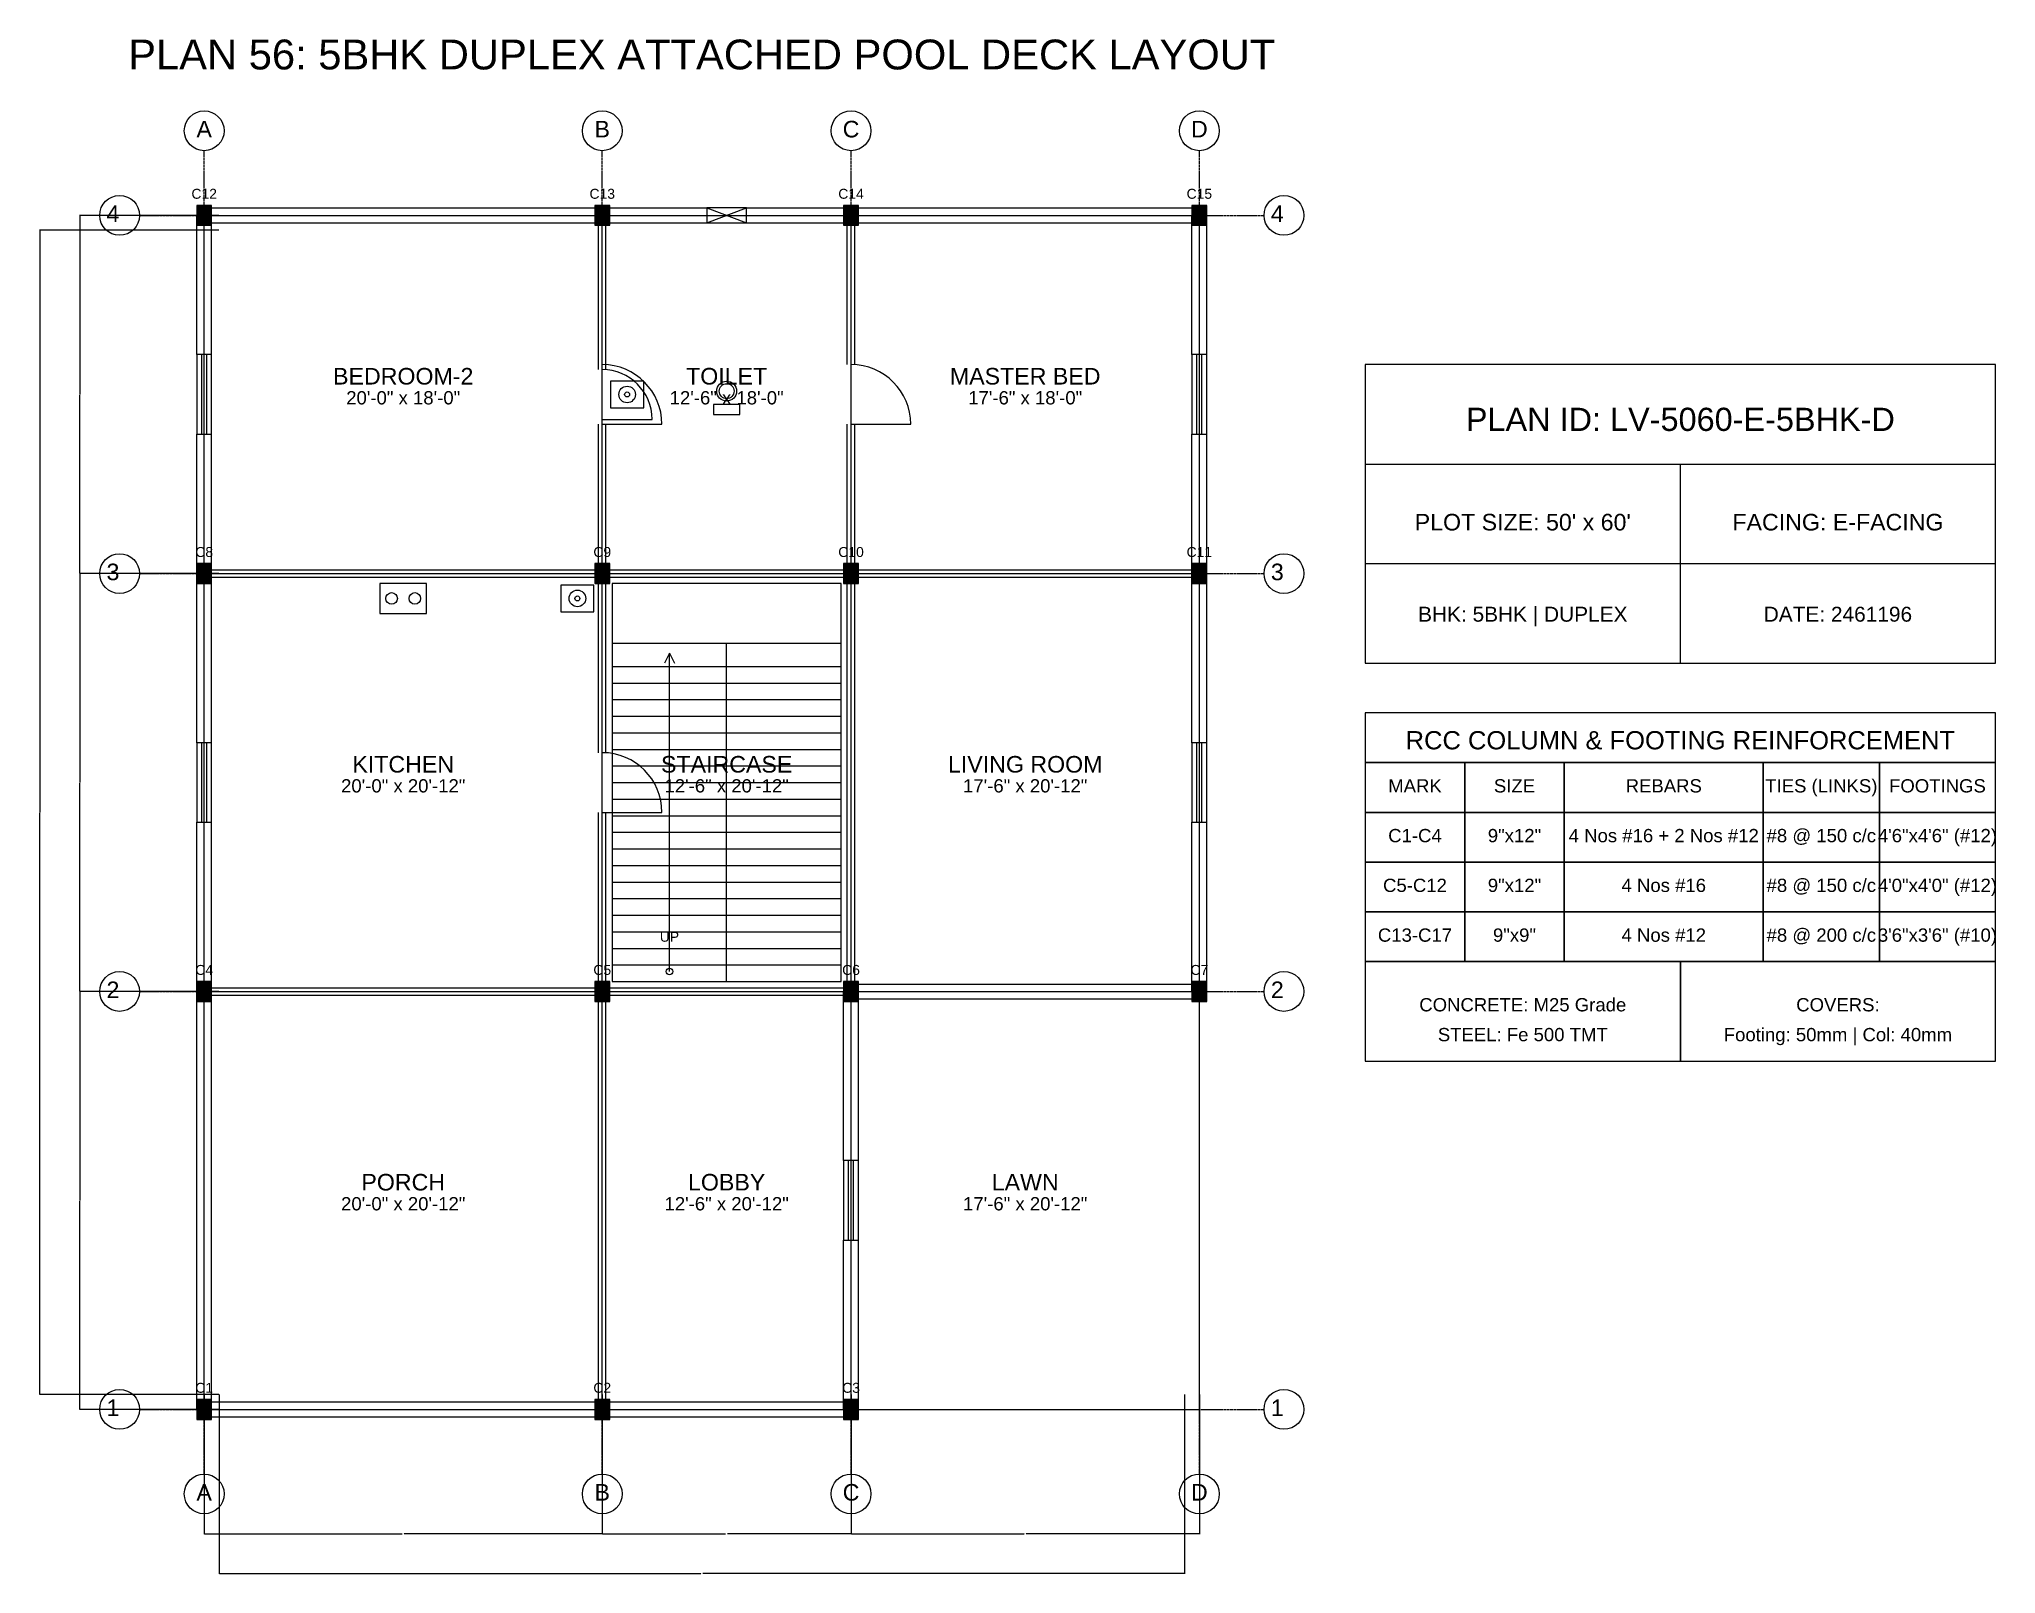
# Model space of a CAD drawing. Header units: inches. Extents: x -134 to 23580, y -99 to 23207.
# Drawn here: x 12400 to 13580, y 12401 to 13326 of the extents above; entities that cross this region are included whole.
import ezdxf
from ezdxf.enums import TextEntityAlignment as Align

# ---------------------------------------------------------------- set-up
doc = ezdxf.new("R2010")
doc.units = ezdxf.units.IN
doc.header["$MEASUREMENT"] = 0
doc.linetypes.add('CENTER', pattern=[2, 1.25, -0.25, 0.25, -0.25])
for name, color, linetype in [('A-COL-HATCH', 251, 'Continuous'), ('A-COLUMN', 1, 'Continuous'), ('A-DIM', 5, 'Continuous'), ('A-DOOR', 30, 'Continuous'), ('A-FIXTURE', 8, 'Continuous'), ('A-STAIR', 6, 'Continuous'), ('A-TEXT', 2, 'Continuous'), ('A-WALL-EXT', 7, 'Continuous'), ('A-WALL-INT', 9, 'Continuous'), ('A-WINDOW', 4, 'Continuous'), ('S-BEAM-FRAMING', 2, 'Continuous'), ('S-BUBBLE', 4, 'Continuous'), ('S-GRID-CENTER', 8, 'CENTER'), ('S-TABLE', 7, 'Continuous'), ('S-TEXT', 3, 'Continuous')]:
    doc.layers.add(name, color=color, linetype=linetype)
doc.styles.get("Standard").update_dxf_attribs({"font": 'arial.ttf'})
doc.dimstyles.get("Standard").update_dxf_attribs({"dimtxt": 0.18, "dimasz": 0.18, "dimexe": 0.18, "dimexo": 0.0625, "dimgap": 0.09, "dimtad": 0, "dimtih": 1, "dimtoh": 1, "dimdec": 4, "dimzin": 0, "dimdsep": 46, "dimtxsty": 'Standard', "dimcen": 0.09, "dimadec": 0, "dimazin": 0, "dimtfac": 1, "dimtdec": 4, "dimtofl": 0, "dimtmove": 0, "dimatfit": 3, "dimfxl": 1, "dimtolj": 1, "dimtzin": 0, "dimarcsym": 0})

msp = doc.modelspace()

# ---------------------------------------------------------------- texts
at = {"layer": 'A-TEXT'}
for s, height, p in [('PLAN 56: 5BHK DUPLEX ATTACHED POOL DECK LAYOUT', 18, (12800, 13308)), ('C12', 6, (12500, 13230)), ('C13', 6, (12740, 13230)), ('C14', 6, (12890, 13230)), ('C15', 6, (13100, 13230)), ('BEDROOM-2', 10, (12620, 13118)), ('TOILET', 10, (12815, 13118)), ('MASTER BED', 10, (12995, 13118)), ('20\'-0" x 18\'-0"', 8, (12620, 13106)), ('12\'-6" x 18\'-0"', 8, (12815, 13106)), ('17\'-6" x 18\'-0"', 8, (12995, 13106)), ('PLAN ID: LV-5060-E-5BHK-D', 14, (13390, 13090)), ("PLOT SIZE: 50' x 60'", 10, (13295, 13030)), ('FACING: E-FACING', 10, (13485, 13030)), ('C8', 6, (12500, 13014)), ('C9', 6, (12740, 13014)), ('C10', 6, (12890, 13014)), ('C11', 6, (13100, 13014)), ('BHK: 5BHK | DUPLEX', 9, (13295, 12975)), ('DATE: 2461196', 9, (13485, 12975)), ('KITCHEN', 10, (12620, 12884)), ('STAIRCASE', 10, (12815, 12884)), ('LIVING ROOM', 10, (12995, 12884)), ('20\'-0" x 20\'-12"', 8, (12620, 12872)), ('12\'-6" x 20\'-12"', 8, (12815, 12872)), ('17\'-6" x 20\'-12"', 8, (12995, 12872)), ('UP', 6, (12780.5, 12782)), ('C4', 6, (12500, 12762)), ('C5', 6, (12740, 12762)), ('C6', 6, (12890, 12762)), ('C7', 6, (13100, 12762)), ('PORCH', 10, (12620, 12632)), ('LOBBY', 10, (12815, 12632)), ('LAWN', 10, (12995, 12632)), ('20\'-0" x 20\'-12"', 8, (12620, 12620)), ('12\'-6" x 20\'-12"', 8, (12815, 12620)), ('17\'-6" x 20\'-12"', 8, (12995, 12620)), ('C1', 6, (12500, 12510)), ('C2', 6, (12740, 12510)), ('C3', 6, (12890, 12510))]:
    msp.add_text(s, height=height, dxfattribs=at).set_placement(p, align=Align.CENTER)
at = {"layer": 'S-TEXT'}
for s, height, p in [('A', 10, (12500, 13267)), ('B', 10, (12740, 13267)), ('C', 10, (12890, 13267)), ('D', 10, (13100, 13267)), ('4', 10, (12445, 13216)), ('4', 10, (13147, 13216)), ('3', 10, (12445, 13000)), ('3', 10, (13147, 13000)), ('RCC COLUMN & FOOTING REINFORCEMENT', 11, (13390, 12898)), ('MARK', 8, (13230, 12872)), ('SIZE', 8, (13290, 12872)), ('REBARS', 8, (13380, 12872)), ('TIES (LINKS)', 8, (13475, 12872)), ('FOOTINGS', 8, (13545, 12872)), ('C1-C4', 8, (13230, 12842)), ('9"x12"', 8, (13290, 12842)), ('4 Nos #16 + 2 Nos #12', 8, (13380, 12842)), ('#8 @ 150 c/c', 8, (13475, 12842)), ('4\'6"x4\'6" (#12)', 8, (13545, 12842)), ('C5-C12', 8, (13230, 12812)), ('9"x12"', 8, (13290, 12812)), ('4 Nos #16', 8, (13380, 12812)), ('#8 @ 150 c/c', 8, (13475, 12812)), ('4\'0"x4\'0" (#12)', 8, (13545, 12812)), ('C13-C17', 8, (13230, 12782)), ('9"x9"', 8, (13290, 12782)), ('4 Nos #12', 8, (13380, 12782)), ('#8 @ 200 c/c', 8, (13475, 12782)), ('3\'6"x3\'6" (#10)', 8, (13545, 12782)), ('2', 10, (12445, 12748)), ('2', 10, (13147, 12748)), ('CONCRETE: M25 Grade', 8, (13295, 12740)), ('COVERS:', 8, (13485, 12740)), ('STEEL: Fe 500 TMT', 8, (13295, 12722)), ('Footing: 50mm | Col: 40mm', 8, (13485, 12722)), ('1', 10, (12445, 12496)), ('1', 10, (13147, 12496)), ('A', 10, (12500, 12445)), ('B', 10, (12740, 12445)), ('C', 10, (12890, 12445)), ('D', 10, (13100, 12445))]:
    msp.add_text(s, height=height, dxfattribs=at).set_placement(p, align=Align.CENTER)

# ---------------------------------------------------------------- blocks, each defined once
blk = doc.blocks.new('*D496')
at = {"layer": 'A-DIM', "color": 0, "lineweight": -2, "transparency": 16777216}
for p, q in [((12500, 12508.9), (12500, 12424.8)), ((12740, 12508.9), (12740, 12424.8)), ((12500.2, 12425), (12619.4, 12425)), ((12739.8, 12425), (12620.6, 12425))]:
    blk.add_line(p, q, dxfattribs=at)
at = {"layer": 'A-DIM', "color": 0, "transparency": 16777216}
for points in [[(12500.2, 12425), (12500.2, 12425), (12500, 12425)], [(12739.8, 12425), (12739.8, 12425), (12740, 12425)]]:
    blk.add_solid(points, dxfattribs=at)
at = {"layer": 'Defpoints', "color": 0, "transparency": 16777216}
for p in [(12500, 12509), (12740, 12509), (12740, 12425)]:
    blk.add_point(p, dxfattribs=at)
at = {"layer": 'A-DIM', "color": 0, "transparency": 16777216, "insert": (12620, 12425), "char_height": 0.18, "attachment_point": 5}
blk.add_mtext('\\A1;240.0000', dxfattribs=at)
blk = doc.blocks.new('*D497')
at = {"layer": 'A-DIM', "color": 0, "lineweight": -2, "transparency": 16777216}
for p, q in [((12740, 12508.9), (12740, 12424.8)), ((12890, 12508.9), (12890, 12424.8)), ((12740.2, 12425), (12814.4, 12425)), ((12889.8, 12425), (12815.6, 12425))]:
    blk.add_line(p, q, dxfattribs=at)
at = {"layer": 'A-DIM', "color": 0, "transparency": 16777216}
for points in [[(12740.2, 12425), (12740.2, 12425), (12740, 12425)], [(12889.8, 12425), (12889.8, 12425), (12890, 12425)]]:
    blk.add_solid(points, dxfattribs=at)
at = {"layer": 'Defpoints', "color": 0, "transparency": 16777216}
for p in [(12740, 12509), (12890, 12509), (12890, 12425)]:
    blk.add_point(p, dxfattribs=at)
at = {"layer": 'A-DIM', "color": 0, "transparency": 16777216, "insert": (12815, 12425), "char_height": 0.18, "attachment_point": 5}
blk.add_mtext('\\A1;150.0000', dxfattribs=at)
blk = doc.blocks.new('*D498')
at = {"layer": 'A-DIM', "color": 0, "lineweight": -2, "transparency": 16777216}
for p, q in [((12890, 12508.9), (12890, 12424.8)), ((13100, 12508.9), (13100, 12424.8)), ((12890.2, 12425), (12994.4, 12425)), ((13099.8, 12425), (12995.6, 12425))]:
    blk.add_line(p, q, dxfattribs=at)
at = {"layer": 'A-DIM', "color": 0, "transparency": 16777216}
for points in [[(12890.2, 12425), (12890.2, 12425), (12890, 12425)], [(13099.8, 12425), (13099.8, 12425), (13100, 12425)]]:
    blk.add_solid(points, dxfattribs=at)
at = {"layer": 'Defpoints', "color": 0, "transparency": 16777216}
for p in [(12890, 12509), (13100, 12509), (13100, 12425)]:
    blk.add_point(p, dxfattribs=at)
at = {"layer": 'A-DIM', "color": 0, "transparency": 16777216, "insert": (12995, 12425), "char_height": 0.18, "attachment_point": 5}
blk.add_mtext('\\A1;210.0000', dxfattribs=at)
blk = doc.blocks.new('*D499')
at = {"layer": 'A-DIM', "color": 0, "lineweight": -2, "transparency": 16777216}
for p, q in [((12509, 12508.9), (12509, 12400.8)), ((13091, 12508.9), (13091, 12400.8)), ((12509.2, 12401), (12799.4, 12401)), ((13090.8, 12401), (12800.6, 12401))]:
    blk.add_line(p, q, dxfattribs=at)
at = {"layer": 'A-DIM', "color": 0, "transparency": 16777216}
for points in [[(12509.2, 12401), (12509.2, 12401), (12509, 12401)], [(13090.8, 12401), (13090.8, 12401), (13091, 12401)]]:
    blk.add_solid(points, dxfattribs=at)
at = {"layer": 'Defpoints', "color": 0, "transparency": 16777216}
for p in [(12509, 12509), (13091, 12509), (13091, 12401)]:
    blk.add_point(p, dxfattribs=at)
at = {"layer": 'A-DIM', "color": 0, "transparency": 16777216, "insert": (12800, 12401), "char_height": 0.18, "attachment_point": 5}
blk.add_mtext('\\A1;582.0000', dxfattribs=at)
blk = doc.blocks.new('*D500')
at = {"layer": 'A-DIM', "color": 0, "lineweight": -2, "transparency": 16777216}
for p, q in [((12508.9, 12752), (12424.8, 12752)), ((12425, 12751.8), (12425, 12626.2)), ((12425, 12500.2), (12425, 12625.8)), ((12508.9, 12500), (12424.8, 12500))]:
    blk.add_line(p, q, dxfattribs=at)
at = {"layer": 'A-DIM', "color": 0, "transparency": 16777216}
for points in [[(12425, 12751.8), (12425, 12751.8), (12425, 12752)], [(12425, 12500.2), (12425, 12500.2), (12425, 12500)]]:
    blk.add_solid(points, dxfattribs=at)
at = {"layer": 'Defpoints', "color": 0, "transparency": 16777216}
for p in [(12425, 12752), (12509, 12752), (12509, 12500)]:
    blk.add_point(p, dxfattribs=at)
at = {"layer": 'A-DIM', "color": 0, "transparency": 16777216, "insert": (12425, 12626), "char_height": 0.18, "attachment_point": 5}
blk.add_mtext('\\A1;252.0000', dxfattribs=at)
blk = doc.blocks.new('*D501')
at = {"layer": 'A-DIM', "color": 0, "lineweight": -2, "transparency": 16777216}
for p, q in [((12508.9, 13004), (12424.8, 13004)), ((12425, 13003.8), (12425, 12878.2)), ((12425, 12752.2), (12425, 12877.8)), ((12508.9, 12752), (12424.8, 12752))]:
    blk.add_line(p, q, dxfattribs=at)
at = {"layer": 'A-DIM', "color": 0, "transparency": 16777216}
for points in [[(12425, 13003.8), (12425, 13003.8), (12425, 13004)], [(12425, 12752.2), (12425, 12752.2), (12425, 12752)]]:
    blk.add_solid(points, dxfattribs=at)
at = {"layer": 'Defpoints', "color": 0, "transparency": 16777216}
for p in [(12425, 13004), (12509, 13004), (12509, 12752)]:
    blk.add_point(p, dxfattribs=at)
at = {"layer": 'A-DIM', "color": 0, "transparency": 16777216, "insert": (12425, 12878), "char_height": 0.18, "attachment_point": 5}
blk.add_mtext('\\A1;252.0000', dxfattribs=at)
blk = doc.blocks.new('*D502')
at = {"layer": 'A-DIM', "color": 0, "lineweight": -2, "transparency": 16777216}
for p, q in [((12508.9, 13220), (12424.8, 13220)), ((12425, 13219.8), (12425, 13112.2)), ((12425, 13004.2), (12425, 13111.8)), ((12508.9, 13004), (12424.8, 13004))]:
    blk.add_line(p, q, dxfattribs=at)
at = {"layer": 'A-DIM', "color": 0, "transparency": 16777216}
for points in [[(12425, 13219.8), (12425, 13219.8), (12425, 13220)], [(12425, 13004.2), (12425, 13004.2), (12425, 13004)]]:
    blk.add_solid(points, dxfattribs=at)
at = {"layer": 'Defpoints', "color": 0, "transparency": 16777216}
for p in [(12425, 13220), (12509, 13220), (12509, 13004)]:
    blk.add_point(p, dxfattribs=at)
at = {"layer": 'A-DIM', "color": 0, "transparency": 16777216, "insert": (12425, 13112), "char_height": 0.18, "attachment_point": 5}
blk.add_mtext('\\A1;216.0000', dxfattribs=at)
blk = doc.blocks.new('*D503')
at = {"layer": 'A-DIM', "color": 0, "lineweight": -2, "transparency": 16777216}
for p, q in [((12508.9, 13211), (12400.8, 13211)), ((12401, 13210.8), (12401, 12860.2)), ((12401, 12509.2), (12401, 12859.8)), ((12508.9, 12509), (12400.8, 12509))]:
    blk.add_line(p, q, dxfattribs=at)
at = {"layer": 'A-DIM', "color": 0, "transparency": 16777216}
for points in [[(12401, 13210.8), (12401, 13210.8), (12401, 13211)], [(12401, 12509.2), (12401, 12509.2), (12401, 12509)]]:
    blk.add_solid(points, dxfattribs=at)
at = {"layer": 'Defpoints', "color": 0, "transparency": 16777216}
for p in [(12401, 13211), (12509, 13211), (12509, 12509)]:
    blk.add_point(p, dxfattribs=at)
at = {"layer": 'A-DIM', "color": 0, "transparency": 16777216, "insert": (12401, 12860), "char_height": 0.18, "attachment_point": 5}
blk.add_mtext('\\A1;702.0000', dxfattribs=at)

# ---------------------------------------------------------------- dimensions: what is measured, and where the dimension line sits
at = {"layer": 'A-DIM'}
for base, p1, p2, picture, middle in [((12425, 13220), (12509, 13004), (12509, 13220), '*D502', (12425, 13112)), ((12401, 13211), (12509, 12509), (12509, 13211), '*D503', (12401, 12860)), ((12425, 13004), (12509, 12752), (12509, 13004), '*D501', (12425, 12878)), ((12425, 12752), (12509, 12500), (12509, 12752), '*D500', (12425, 12626))]:
    dim = msp.add_linear_dim(base=base, p1=p1, p2=p2, angle=90, dimstyle='Standard', dxfattribs=at)
    dim.commit()
    dim.dimension.update_dxf_attribs({"geometry": picture, "text_midpoint": middle})
for base, p1, p2, picture, middle in [((12740, 12425), (12500, 12509), (12740, 12509), '*D496', (12620, 12425)), ((13091, 12401), (12509, 12509), (13091, 12509), '*D499', (12800, 12401)), ((12890, 12425), (12740, 12509), (12890, 12509), '*D497', (12815, 12425)), ((13100, 12425), (12890, 12509), (13100, 12509), '*D498', (12995, 12425))]:
    dim = msp.add_linear_dim(base=base, p1=p1, p2=p2, dimstyle='Standard', dxfattribs=at)
    dim.commit()
    dim.dimension.update_dxf_attribs({"geometry": picture, "text_midpoint": middle})

# ---------------------------------------------------------------- linework, layer by layer
at = {"layer": 'A-COL-HATCH'}
for points in [[(12495.5, 13214), (12504.5, 13214), (12495.5, 13226), (12504.5, 13226)], [(12735.5, 13214), (12744.5, 13214), (12735.5, 13226), (12744.5, 13226)], [(12885.5, 13214), (12894.5, 13214), (12885.5, 13226), (12894.5, 13226)], [(13095.5, 13214), (13104.5, 13214), (13095.5, 13226), (13104.5, 13226)], [(12495.5, 12998), (12504.5, 12998), (12495.5, 13010), (12504.5, 13010)], [(12735.5, 12998), (12744.5, 12998), (12735.5, 13010), (12744.5, 13010)], [(12885.5, 12998), (12894.5, 12998), (12885.5, 13010), (12894.5, 13010)], [(13095.5, 12998), (13104.5, 12998), (13095.5, 13010), (13104.5, 13010)], [(12495.5, 12746), (12504.5, 12746), (12495.5, 12758), (12504.5, 12758)], [(12735.5, 12746), (12744.5, 12746), (12735.5, 12758), (12744.5, 12758)], [(12885.5, 12746), (12894.5, 12746), (12885.5, 12758), (12894.5, 12758)], [(13095.5, 12746), (13104.5, 12746), (13095.5, 12758), (13104.5, 12758)], [(12495.5, 12494), (12504.5, 12494), (12495.5, 12506), (12504.5, 12506)], [(12735.5, 12494), (12744.5, 12494), (12735.5, 12506), (12744.5, 12506)], [(12885.5, 12494), (12894.5, 12494), (12885.5, 12506), (12894.5, 12506)]]:
    msp.add_solid(points, dxfattribs=at)
at = {"layer": 'A-COLUMN'}
for points in [[(12495.5, 13214), (12504.5, 13214), (12504.5, 13226), (12495.5, 13226)], [(12735.5, 13214), (12744.5, 13214), (12744.5, 13226), (12735.5, 13226)], [(12885.5, 13214), (12894.5, 13214), (12894.5, 13226), (12885.5, 13226)], [(13095.5, 13214), (13104.5, 13214), (13104.5, 13226), (13095.5, 13226)], [(12495.5, 12998), (12504.5, 12998), (12504.5, 13010), (12495.5, 13010)], [(12735.5, 12998), (12744.5, 12998), (12744.5, 13010), (12735.5, 13010)], [(12885.5, 12998), (12894.5, 12998), (12894.5, 13010), (12885.5, 13010)], [(13095.5, 12998), (13104.5, 12998), (13104.5, 13010), (13095.5, 13010)], [(12495.5, 12746), (12504.5, 12746), (12504.5, 12758), (12495.5, 12758)], [(12735.5, 12746), (12744.5, 12746), (12744.5, 12758), (12735.5, 12758)], [(12885.5, 12746), (12894.5, 12746), (12894.5, 12758), (12885.5, 12758)], [(13095.5, 12746), (13104.5, 12746), (13104.5, 12758), (13095.5, 12758)], [(12495.5, 12494), (12504.5, 12494), (12504.5, 12506), (12495.5, 12506)], [(12735.5, 12494), (12744.5, 12494), (12744.5, 12506), (12735.5, 12506)], [(12885.5, 12494), (12894.5, 12494), (12894.5, 12506), (12885.5, 12506)]]:
    msp.add_lwpolyline(points, close=True, dxfattribs=at)
at = {"layer": 'A-DOOR'}
for p, q in [((12740, 13097), (12770, 13097)), ((12740, 13094), (12776, 13094)), ((12890, 13094), (12926, 13094)), ((12740, 12860), (12776, 12860))]:
    msp.add_line(p, q, dxfattribs=at)
for centre, radius in [((12740, 13094), 36), ((12740, 13097), 30), ((12890, 13094), 36), ((12740, 12860), 36)]:
    msp.add_arc(centre, radius, 0, 90, dxfattribs=at)
at = {"layer": 'A-FIXTURE'}
for points in [[(12745, 13104), (12765, 13104), (12765, 13120), (12745, 13120)], [(12807, 13100), (12823, 13100), (12823, 13106), (12807, 13106)], [(12606, 12980), (12634, 12980), (12634, 12998), (12606, 12998)], [(12715, 12981), (12735, 12981), (12735, 12997), (12715, 12997)]]:
    msp.add_lwpolyline(points, close=True, dxfattribs=at)
for centre, radius in [((12815, 13114), 6), ((12755, 13112), 5), ((12755, 13112), 1.5), ((12815, 13114), 4.5), ((12613, 12989), 3.5), ((12627, 12989), 3.5), ((12725, 12989), 5), ((12725, 12989), 1.5)]:
    msp.add_circle(centre, radius, dxfattribs=at)
at = {"layer": 'A-STAIR'}
for p, q in [((12746, 12962), (12884, 12962)), ((12780.5, 12956), (12777.5, 12950)), ((12780.5, 12764), (12780.5, 12956)), ((12780.5, 12956), (12783.5, 12950)), ((12815, 12758), (12815, 12962)), ((12746, 12948), (12815, 12948)), ((12815, 12948), (12884, 12948)), ((12746, 12938), (12815, 12938)), ((12815, 12938), (12884, 12938)), ((12746, 12928), (12815, 12928)), ((12815, 12928), (12884, 12928)), ((12746, 12918), (12815, 12918)), ((12746, 12908), (12815, 12908)), ((12815, 12918), (12884, 12918)), ((12815, 12908), (12884, 12908)), ((12746, 12898), (12815, 12898)), ((12815, 12898), (12884, 12898)), ((12746, 12888), (12815, 12888)), ((12815, 12888), (12884, 12888)), ((12746, 12878), (12815, 12878)), ((12815, 12878), (12884, 12878)), ((12746, 12868), (12815, 12868)), ((12815, 12868), (12884, 12868)), ((12746, 12858), (12815, 12858)), ((12746, 12848), (12815, 12848)), ((12815, 12858), (12884, 12858)), ((12815, 12848), (12884, 12848)), ((12746, 12838), (12815, 12838)), ((12815, 12838), (12884, 12838)), ((12746, 12828), (12815, 12828)), ((12815, 12828), (12884, 12828)), ((12746, 12818), (12815, 12818)), ((12815, 12818), (12884, 12818)), ((12746, 12808), (12815, 12808)), ((12815, 12808), (12884, 12808)), ((12746, 12798), (12815, 12798)), ((12815, 12798), (12884, 12798)), ((12746, 12788), (12815, 12788)), ((12746, 12778), (12815, 12778)), ((12815, 12788), (12884, 12788)), ((12815, 12778), (12884, 12778)), ((12746, 12768), (12815, 12768)), ((12815, 12768), (12884, 12768))]:
    msp.add_line(p, q, dxfattribs=at)
msp.add_lwpolyline([(12746, 12758), (12884, 12758), (12884, 12998), (12746, 12998)], close=True, dxfattribs=at)
msp.add_circle((12780.5, 12764), 2, dxfattribs=at)
at = {"layer": 'A-WALL-EXT'}
for p, q in [((12495.5, 13136), (12495.5, 13220)), ((12500, 13224.5), (12740, 13224.5)), ((12500, 13215.5), (12740, 13215.5)), ((12504.5, 13136), (12504.5, 13220)), ((12740, 13224.5), (12803, 13224.5)), ((12740, 13215.5), (12803, 13215.5)), ((12827, 13224.5), (12890, 13224.5)), ((12827, 13215.5), (12890, 13215.5)), ((12890, 13224.5), (13100, 13224.5)), ((12890, 13215.5), (13100, 13215.5)), ((13095.5, 13136), (13095.5, 13220)), ((13104.5, 13136), (13104.5, 13220)), ((12495.5, 13004), (12495.5, 13088)), ((12504.5, 13004), (12504.5, 13088)), ((13095.5, 13004), (13095.5, 13088)), ((13104.5, 13004), (13104.5, 13088)), ((13200, 13070), (13580, 13070)), ((13390, 12950), (13390, 13070)), ((12495.5, 12902), (12495.5, 13004)), ((12504.5, 12902), (12504.5, 13004)), ((13095.5, 12902), (13095.5, 13004)), ((13104.5, 12902), (13104.5, 13004)), ((13200, 13010), (13580, 13010)), ((12495.5, 12752), (12495.5, 12854)), ((12504.5, 12752), (12504.5, 12854)), ((13095.5, 12752), (13095.5, 12854)), ((13104.5, 12752), (13104.5, 12854)), ((12890, 12756.5), (13100, 12756.5)), ((12495.5, 12500), (12495.5, 12752)), ((12504.5, 12500), (12504.5, 12752)), ((12885.5, 12650), (12885.5, 12752)), ((12890, 12747.5), (13100, 12747.5)), ((12894.5, 12650), (12894.5, 12752)), ((12885.5, 12500), (12885.5, 12602)), ((12894.5, 12500), (12894.5, 12602)), ((12500, 12504.5), (12740, 12504.5)), ((12500, 12495.5), (12740, 12495.5)), ((12740, 12504.5), (12890, 12504.5)), ((12740, 12495.5), (12890, 12495.5))]:
    msp.add_line(p, q, dxfattribs=at)
msp.add_lwpolyline([(13200, 12950), (13580, 12950), (13580, 13130), (13200, 13130)], close=True, dxfattribs=at)
at = {"layer": 'A-WALL-INT'}
for p, q in [((12737.75, 13127), (12737.75, 13220)), ((12742.25, 13127), (12742.25, 13220)), ((12887.75, 13130), (12887.75, 13220)), ((12892.25, 13130), (12892.25, 13220)), ((12737.75, 13004), (12737.75, 13094)), ((12742.25, 13004), (12742.25, 13094)), ((12887.75, 13004), (12887.75, 13094)), ((12892.25, 13004), (12892.25, 13094)), ((12500, 13006.25), (12740, 13006.25)), ((12500, 13001.75), (12740, 13001.75)), ((12737.75, 12896), (12737.75, 13004)), ((12740, 13006.25), (12890, 13006.25)), ((12740, 13001.75), (12890, 13001.75)), ((12742.25, 12896), (12742.25, 13004)), ((12887.75, 12752), (12887.75, 13004)), ((12890, 13006.25), (13100, 13006.25)), ((12890, 13001.75), (13100, 13001.75)), ((12892.25, 12752), (12892.25, 13004)), ((12737.75, 12752), (12737.75, 12860)), ((12742.25, 12752), (12742.25, 12860)), ((12500, 12754.25), (12740, 12754.25)), ((12740, 12754.25), (12890, 12754.25)), ((12500, 12749.75), (12740, 12749.75)), ((12737.75, 12500), (12737.75, 12752)), ((12740, 12749.75), (12890, 12749.75)), ((12742.25, 12500), (12742.25, 12752))]:
    msp.add_line(p, q, dxfattribs=at)
at = {"layer": 'A-WINDOW'}
for p, q in [((12803, 13215.5), (12827, 13224.5)), ((12803, 13224.5), (12827, 13215.5)), ((12498.5, 13088), (12498.5, 13136)), ((12501.5, 13088), (12501.5, 13136)), ((13098.5, 13088), (13098.5, 13136)), ((13101.5, 13088), (13101.5, 13136)), ((12498.5, 12854), (12498.5, 12902)), ((12501.5, 12854), (12501.5, 12902)), ((13098.5, 12854), (13098.5, 12902)), ((13101.5, 12854), (13101.5, 12902)), ((12888.5, 12602), (12888.5, 12650)), ((12891.5, 12602), (12891.5, 12650))]:
    msp.add_line(p, q, dxfattribs=at)
for points in [[(12803, 13215.5), (12827, 13215.5), (12827, 13224.5), (12803, 13224.5)], [(12495.5, 13088), (12504.5, 13088), (12504.5, 13136), (12495.5, 13136)], [(13095.5, 13088), (13104.5, 13088), (13104.5, 13136), (13095.5, 13136)], [(12495.5, 12854), (12504.5, 12854), (12504.5, 12902), (12495.5, 12902)], [(13095.5, 12854), (13104.5, 12854), (13104.5, 12902), (13095.5, 12902)], [(12885.5, 12602), (12894.5, 12602), (12894.5, 12650), (12885.5, 12650)]]:
    msp.add_lwpolyline(points, close=True, dxfattribs=at)
at = {"layer": 'S-BEAM-FRAMING'}
for p, q in [((12500, 12500), (12500, 13220)), ((12500, 13220), (13100, 13220)), ((12740, 12500), (12740, 13220)), ((12890, 12500), (12890, 13220)), ((13100, 12500), (13100, 13220)), ((12500, 13004), (13100, 13004)), ((12500, 12752), (13100, 12752)), ((12500, 12500), (13100, 12500))]:
    msp.add_line(p, q, dxfattribs=at)
at = {"layer": 'S-BUBBLE'}
for centre in [(12500, 13271), (12740, 13271), (12890, 13271), (13100, 13271), (12449, 13220), (13151, 13220), (12449, 13004), (13151, 13004), (12449, 12752), (13151, 12752), (12449, 12500), (13151, 12500), (12500, 12449), (12740, 12449), (12890, 12449), (13100, 12449)]:
    msp.add_circle(centre, 12, dxfattribs=at)
at = {"layer": 'S-GRID-CENTER'}
for p, q in [((12500, 12461), (12500, 13259)), ((12740, 12461), (12740, 13259)), ((12890, 12461), (12890, 13259)), ((13100, 12461), (13100, 13259)), ((12461, 13220), (13139, 13220)), ((12461, 13004), (13139, 13004)), ((12461, 12752), (13139, 12752)), ((12461, 12500), (13139, 12500))]:
    msp.add_line(p, q, dxfattribs=at)
at = {"layer": 'S-TABLE'}
for points in [[(13200, 12890), (13580, 12890), (13580, 12920), (13200, 12920)], [(13200, 12860), (13260, 12860), (13260, 12890), (13200, 12890)], [(13260, 12860), (13320, 12860), (13320, 12890), (13260, 12890)], [(13320, 12860), (13440, 12860), (13440, 12890), (13320, 12890)], [(13440, 12860), (13510, 12860), (13510, 12890), (13440, 12890)], [(13510, 12860), (13580, 12860), (13580, 12890), (13510, 12890)], [(13200, 12830), (13260, 12830), (13260, 12860), (13200, 12860)], [(13260, 12830), (13320, 12830), (13320, 12860), (13260, 12860)], [(13320, 12830), (13440, 12830), (13440, 12860), (13320, 12860)], [(13440, 12830), (13510, 12830), (13510, 12860), (13440, 12860)], [(13510, 12830), (13580, 12830), (13580, 12860), (13510, 12860)], [(13200, 12800), (13260, 12800), (13260, 12830), (13200, 12830)], [(13260, 12800), (13320, 12800), (13320, 12830), (13260, 12830)], [(13320, 12800), (13440, 12800), (13440, 12830), (13320, 12830)], [(13440, 12800), (13510, 12800), (13510, 12830), (13440, 12830)], [(13510, 12800), (13580, 12800), (13580, 12830), (13510, 12830)], [(13200, 12770), (13260, 12770), (13260, 12800), (13200, 12800)], [(13260, 12770), (13320, 12770), (13320, 12800), (13260, 12800)], [(13320, 12770), (13440, 12770), (13440, 12800), (13320, 12800)], [(13440, 12770), (13510, 12770), (13510, 12800), (13440, 12800)], [(13510, 12770), (13580, 12770), (13580, 12800), (13510, 12800)], [(13200, 12710), (13390, 12710), (13390, 12770), (13200, 12770)], [(13390, 12710), (13580, 12710), (13580, 12770), (13390, 12770)]]:
    msp.add_lwpolyline(points, close=True, dxfattribs=at)

msp.set_redraw_order([(e.dxf.handle, doc.entitydb.next_handle()) for e in msp.query("TEXT MTEXT ATTDEF DIMENSION ARC_DIMENSION")])  # texts and dimensions are drawn at this point

doc.saveas('drawing.dxf')
